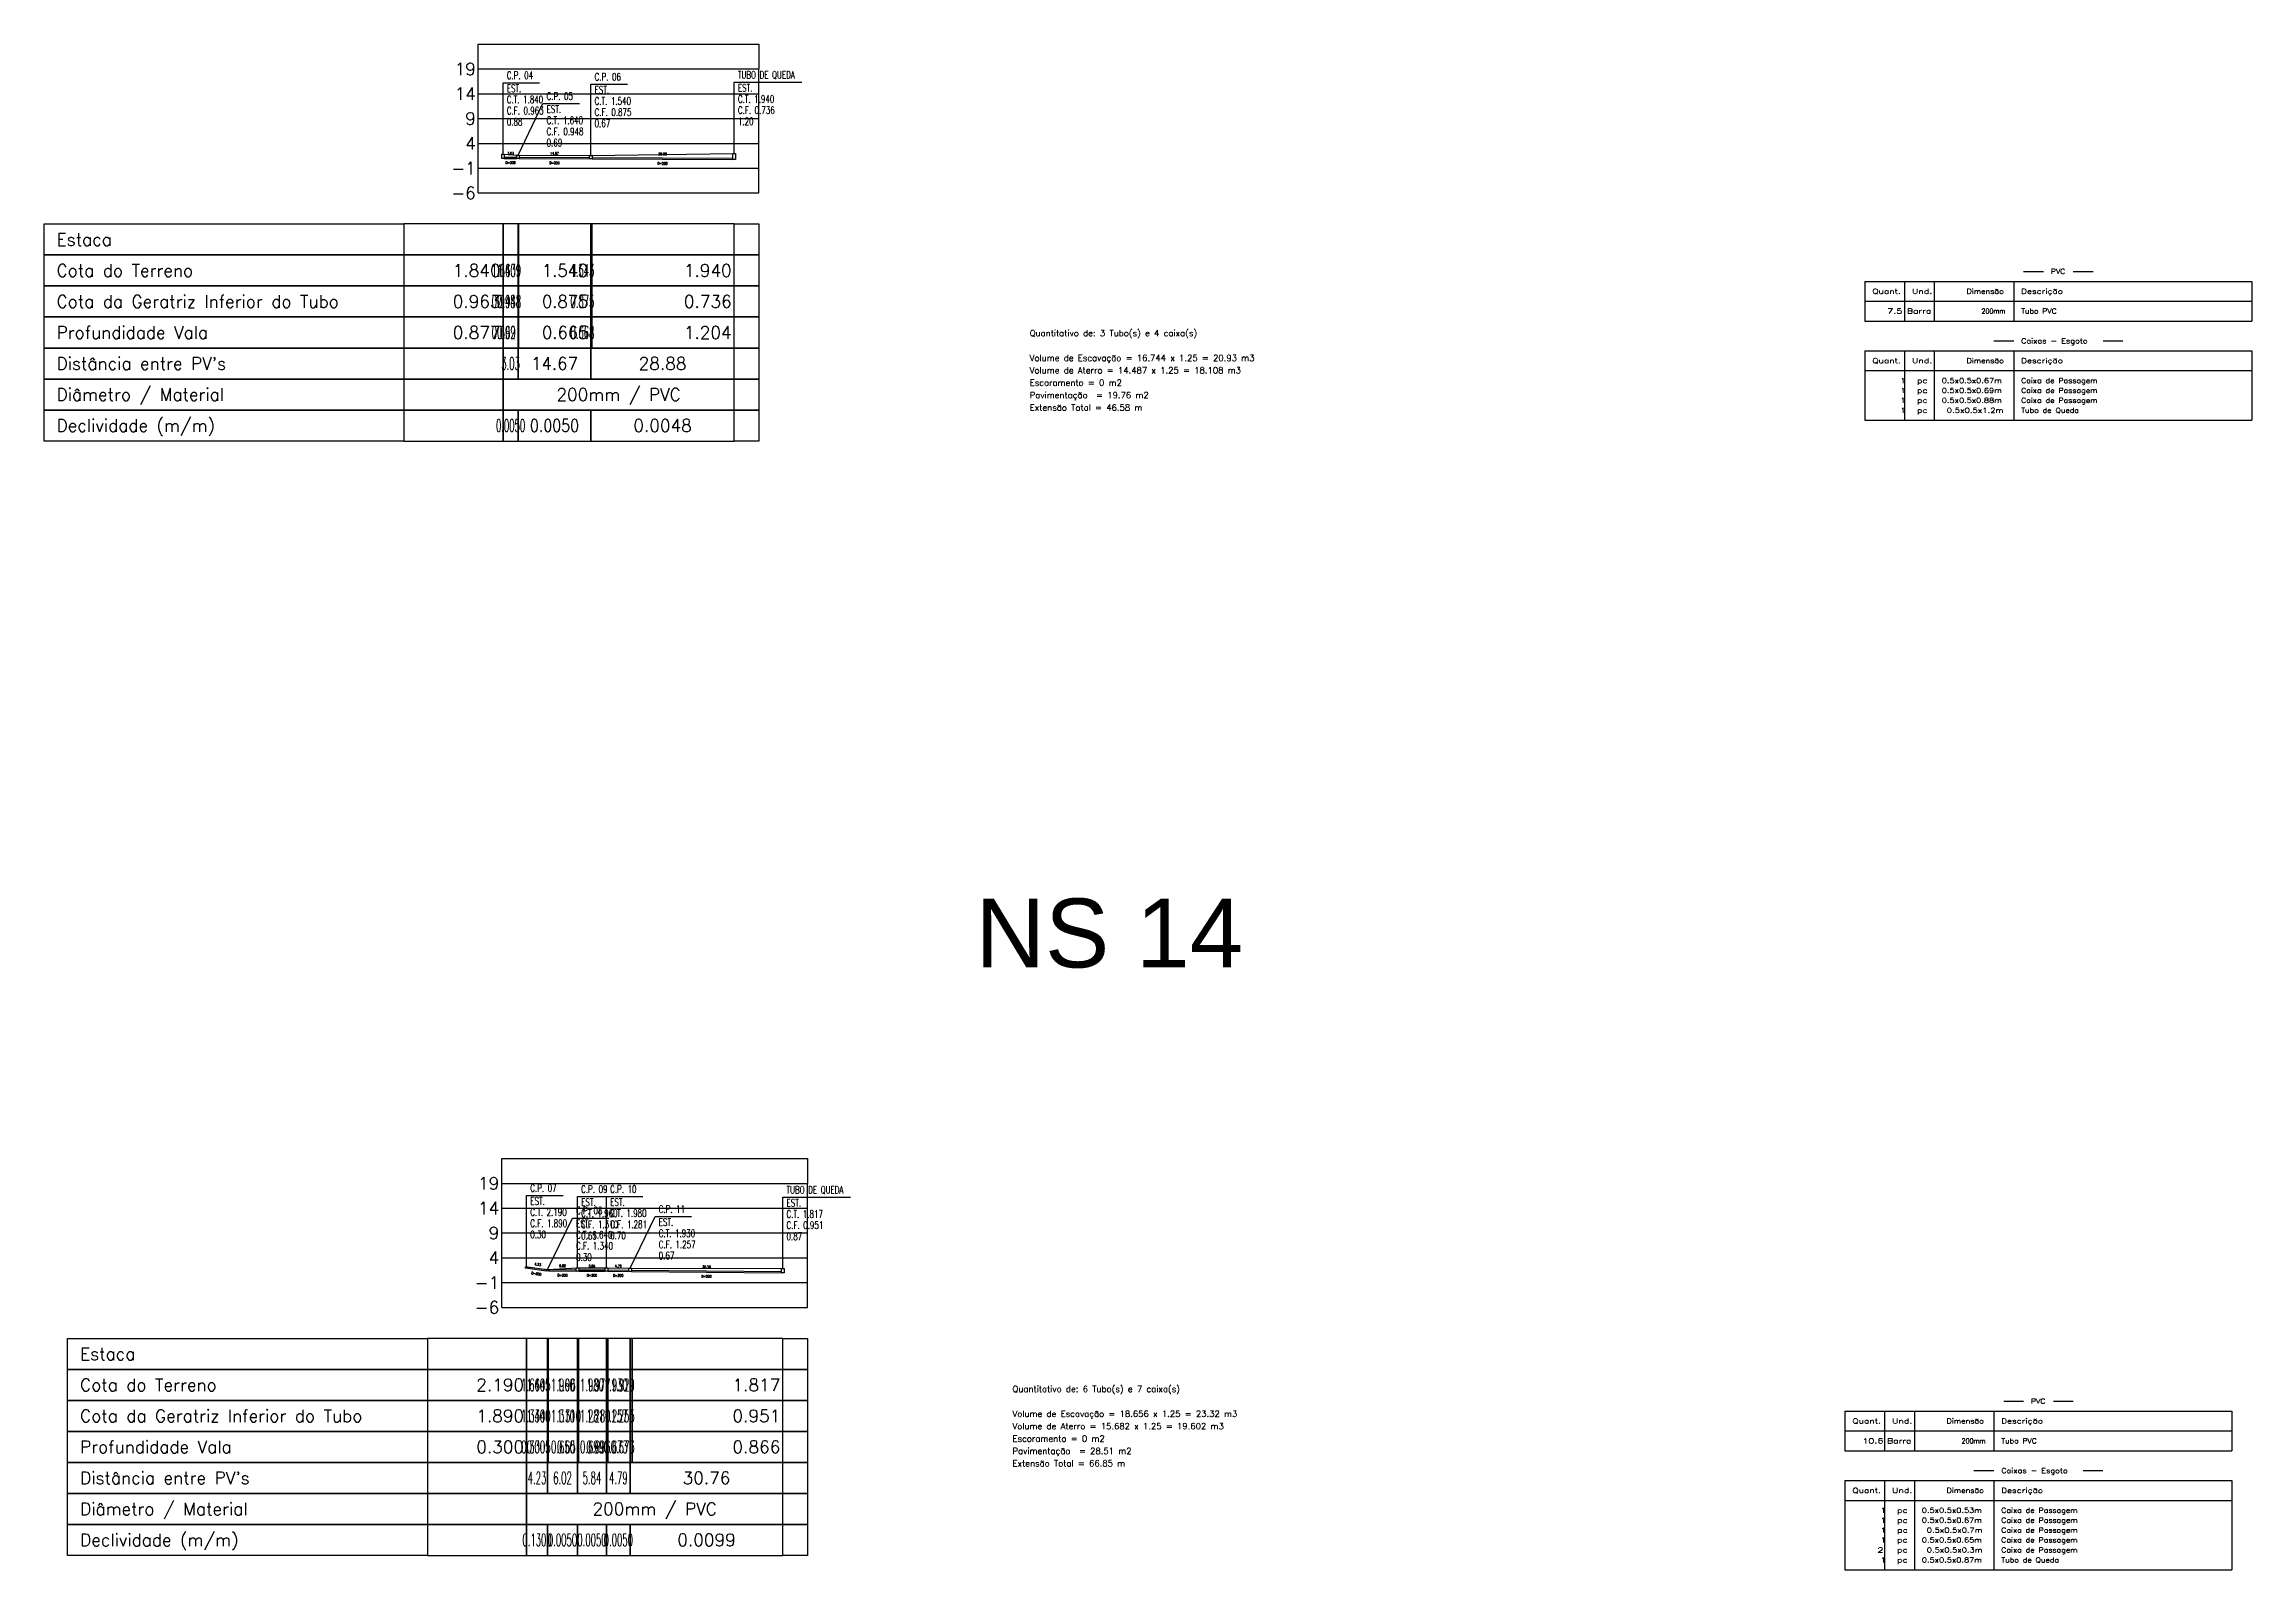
# Model space of a CAD drawing. Extents: x -160 to 364724, y -100 to 7353297.
# Drawn here: x 358965 to 359410, y 7351638.3 to 7351945.8 of the extents above; entities that cross this region are included whole.
import ezdxf
from ezdxf.enums import TextEntityAlignment as Align

# ---------------------------------------------------------------- set-up
doc = ezdxf.new("R2010")
doc.units = 0
doc.header["$LTSCALE"] = 5
doc.linetypes.add('LIN0', pattern=[0])
doc.layers.add('INDICAÇÃO', color=4, linetype='LIN0', lineweight=20, true_color=0x00ffff)
for name, color, linetype in [('LISTAGEM_LINHA', 7, 'Continuous'), ('LISTAGEM_TEXTO', 7, 'Continuous'), ('PS_IND_COMPRIMENTO', 7, 'Continuous'), ('PS_IND_DIAMETRO', 7, 'Continuous'), ('PS_IND_FLUXO', 3, 'Continuous'), ('PS_PERFIL_CAIXAS', 7, 'Continuous'), ('PS_PERFIL_COTA_LIN', 7, 'Continuous'), ('PS_PERFIL_COTA_TXT', 5, 'Continuous'), ('PS_PERFIL_GRADE', 8, 'Continuous'), ('PS_PERFIL_TERRENO', 3, 'Continuous'), ('PS_PERFIL_TUBO', 7, 'Continuous'), ('PS_PONTOS_IDENTIFICACAO_LIN', 7, 'Continuous'), ('PS_PONTOS_IDENTIFICACAO_TXT', 7, 'Continuous')]:
    doc.layers.add(name, color=color, linetype=linetype)
doc.styles.add('ROMANS', font='ROMANS.shx', dxfattribs={"height": 2})
doc.styles.get("Standard").update_dxf_attribs({"font": 'arial.ttf'})

msp = doc.modelspace()

# ---------------------------------------------------------------- texts
at = {"layer": 'INDICAÇÃO', "color": 7, "style": 'ROMANS'}
for s, p in [('Quantitativo de: 3 Tubo(s) e 4 caixa(s)', (359163.613, 7351886.939)), ('Volume de Escavação = 16.744 x 1.25 = 20.93 m3', (359163.613, 7351881.939)), ('Volume de Aterro = 14.487 x 1.25 = 18.108 m3', (359163.613, 7351879.439)), ('Escoramento = 0 m2', (359163.613, 7351876.939)), ('Pavimentação  = 19.76 m2', (359163.613, 7351874.439)), ('Extensão Total = 46.58 m', (359163.613, 7351871.939))]:
    msp.add_text(s, height=1.25, dxfattribs=at).set_placement(p)
at = {"layer": 'LISTAGEM_TEXTO', "style": 'ROMANS'}
for s, width, p in [('PVC', 1.125, (359369.452, 7351899.501)), ('Quant.', 1.326316, (359333.452, 7351895.501)), ('Und.', 1.354839, (359341.452, 7351895.501)), ('Dimensão', 1.158621, (359352.452, 7351895.501)), ('Descrição', 1.303448, (359363.452, 7351895.501)), ('7.5', 1.431818, (359336.452, 7351891.501)), ('Barra', 1.346154, (359340.452, 7351891.501)), ('200mm', 0.9375, (359355.452, 7351891.501)), ('Tubo PVC', 1.12, (359363.452, 7351891.501)), ('Caixas - Esgoto', 1.184211, (359363.452, 7351885.501)), ('Quant.', 1.326316, (359333.452, 7351881.501)), ('Und.', 1.354839, (359341.452, 7351881.501)), ('Dimensão', 1.158621, (359352.452, 7351881.501)), ('Descrição', 1.303448, (359363.452, 7351881.501)), ('pc', 1.354839, (359342.452, 7351877.501)), ('0.5x0.5x0.67m', 1.207965, (359347.452, 7351877.501)), ('Caixa de Passagem', 1.14791, (359363.452, 7351877.501)), ('pc', 1.354839, (359342.452, 7351875.501)), ('pc', 1.354839, (359342.452, 7351873.501)), ('pc', 1.354839, (359342.452, 7351871.501)), ('0.5x0.5x0.69m', 1.207965, (359347.452, 7351875.501)), ('0.5x0.5x0.88m', 1.207965, (359347.452, 7351873.501)), ('0.5x0.5x1.2m', 1.247525, (359348.452, 7351871.501)), ('Tubo de Queda', 1.1375, (359363.452, 7351871.501)), ('Caixa de Passagem', 1.14791, (359363.452, 7351875.501)), ('Caixa de Passagem', 1.14791, (359363.452, 7351873.501)), ('PVC', 1.125, (359365.442, 7351671.766)), ('Quant.', 1.326316, (359329.442, 7351667.766)), ('Und.', 1.354839, (359337.442, 7351667.766)), ('Dimensão', 1.158621, (359348.442, 7351667.766)), ('Descrição', 1.303448, (359359.442, 7351667.766)), ('10.6', 1.423729, (359331.442, 7351663.766)), ('Barra', 1.346154, (359336.442, 7351663.766)), ('200mm', 0.9375, (359351.442, 7351663.766)), ('Tubo PVC', 1.12, (359359.442, 7351663.766)), ('Caixas - Esgoto', 1.184211, (359359.442, 7351657.766)), ('Quant.', 1.326316, (359329.442, 7351653.766)), ('Und.', 1.354839, (359337.442, 7351653.766)), ('Dimensão', 1.158621, (359348.442, 7351653.766)), ('Descrição', 1.303448, (359359.442, 7351653.766)), ('pc', 1.354839, (359338.442, 7351649.766)), ('0.5x0.5x0.53m', 1.207965, (359343.442, 7351649.766)), ('Caixa de Passagem', 1.14791, (359359.442, 7351649.766)), ('pc', 1.354839, (359338.442, 7351647.766)), ('pc', 1.354839, (359338.442, 7351645.766)), ('0.5x0.5x0.67m', 1.207965, (359343.442, 7351647.766)), ('0.5x0.5x0.7m', 1.223301, (359344.442, 7351645.766)), ('Caixa de Passagem', 1.14791, (359359.442, 7351647.766)), ('Caixa de Passagem', 1.14791, (359359.442, 7351645.766)), ('2', 1.5, (359334.442, 7351641.766)), ('pc', 1.354839, (359338.442, 7351643.766)), ('pc', 1.354839, (359338.442, 7351641.766)), ('0.5x0.5x0.65m', 1.207965, (359343.442, 7351643.766)), ('0.5x0.5x0.87m', 1.207965, (359343.442, 7351639.766)), ('0.5x0.5x0.3m', 1.223301, (359344.442, 7351641.766)), ('Tubo de Queda', 1.1375, (359359.442, 7351639.766)), ('Caixa de Passagem', 1.14791, (359359.442, 7351643.766)), ('Caixa de Passagem', 1.14791, (359359.442, 7351641.766)), ('pc', 1.354839, (359338.442, 7351639.766))]:
    msp.add_text(s, height=1, dxfattribs=dict(at, width=width)).set_placement(p)
for p in [(359339.214, 7351877.501), (359339.214, 7351875.501), (359339.214, 7351873.501), (359339.214, 7351871.501), (359335.204, 7351649.766), (359335.204, 7351647.766), (359335.204, 7351645.766), (359335.204, 7351643.766), (359335.204, 7351639.766)]:
    msp.add_text('1', height=1, dxfattribs=at).set_placement(p)
at = {"layer": 'LISTAGEM_TEXTO'}
msp.add_text('NS 14', height=13.9014, dxfattribs=at).set_placement((359152.681, 7351759.688))
at = {"layer": 'LISTAGEM_TEXTO', "color": 7, "style": 'ROMANS'}
for s, p in [('Quantitativo de: 6 Tubo(s) e 7 caixa(s)', (359160.149, 7351674.102)), ('Volume de Escavação = 18.656 x 1.25 = 23.32 m3', (359160.149, 7351669.102)), ('Volume de Aterro = 15.682 x 1.25 = 19.602 m3', (359160.149, 7351666.602)), ('Escoramento = 0 m2', (359160.149, 7351664.102)), ('Pavimentação  = 28.51 m2', (359160.149, 7351661.602)), ('Extensão Total = 66.85 m', (359160.149, 7351659.102))]:
    msp.add_text(s, height=1.25, dxfattribs=at).set_placement(p)
at = {"layer": 'PS_IND_COMPRIMENTO', "style": 'ROMANS', "width": 0.8}
for s, rotation, p in [('3.03', 359.65546, (359058.986, 7351923.822)), ('14.67', 359.70371, (359067.836, 7351923.778)), ('28.88', 359.71877, (359089.613, 7351923.671)), ('4.23', 351.61425, (359064.459, 7351699.831)), ('6.02', 359.68887, (359069.453, 7351699.551)), ('5.84', 359.68589, (359075.388, 7351699.521)), ('4.79', 359.67932, (359080.704, 7351699.495)), ('30.76', 359.42113, (359098.481, 7351699.33))]:
    msp.add_text(s, height=0.5, rotation=rotation, dxfattribs=at).set_placement(p, align=Align.MIDDLE_CENTER)
at = {"layer": 'PS_IND_DIAMETRO', "style": 'ROMANS', "width": 0.8}
for rotation, p in [(359.65546, (359058.975, 7351921.922)), (359.70371, (359067.826, 7351921.878)), (359.71877, (359089.604, 7351921.771)), (351.61425, (359064.182, 7351697.951)), (359.68887, (359069.443, 7351697.651)), (359.68589, (359075.377, 7351697.621)), (359.67932, (359080.693, 7351697.595)), (359.42113, (359098.462, 7351697.43))]:
    msp.add_text('D=200', height=0.5, rotation=rotation, dxfattribs=at).set_placement(p, align=Align.MIDDLE_CENTER)
at = {"layer": 'PS_PERFIL_COTA_TXT', "style": 'ROMANS'}
for s, p in [('Estaca', (358967.466, 7351906.441)), ('Cota do Terreno', (358967.466, 7351900.191)), ('Cota da Geratriz Inferior do Tubo', (358967.466, 7351893.941)), ('Profundidade Vala', (358967.466, 7351887.691)), ("Distância entre PV's", (358967.466, 7351881.441)), ('Diâmetro / Material', (358967.466, 7351875.191)), ('Declividade (m/m)', (358967.466, 7351868.941)), ('Estaca', (358972.205, 7351681.801)), ('Cota do Terreno', (358972.205, 7351675.551)), ('Cota da Geratriz Inferior do Tubo', (358972.205, 7351669.301)), ('Profundidade Vala', (358972.205, 7351663.051)), ("Distância entre PV's", (358972.205, 7351656.801)), ('Diâmetro / Material', (358972.205, 7351650.551)), ('Declividade (m/m)', (358972.205, 7351644.301))]:
    msp.add_text(s, height=2.5, dxfattribs=at).set_placement(p, align=Align.MIDDLE_LEFT)
for s, p in [('1.840', (359056.966, 7351900.191)), ('1.940', (359103.549, 7351900.191)), ('0.963', (359056.966, 7351893.941)), ('0.736', (359103.549, 7351893.941)), ('0.877', (359056.966, 7351887.691)), ('1.204', (359103.549, 7351887.691)), ('2.190', (359061.705, 7351675.551)), ('1.817', (359113.35, 7351675.551)), ('1.890', (359061.705, 7351669.301)), ('0.951', (359113.35, 7351669.301)), ('0.300', (359061.705, 7351663.051)), ('0.866', (359113.35, 7351663.051))]:
    msp.add_text(s, height=2.5, dxfattribs=at).set_placement(p, align=Align.MIDDLE_RIGHT)
for s, width, p in [('1.640', 0.5, (359059.994, 7351900.191)), ('1.639', 0.5, (359061.094, 7351900.191)), ('1.540', 0.971622, (359074.669, 7351900.191)), ('1.543', 0.5, (359075.869, 7351900.191)), ('0.948', 0.5, (359059.994, 7351893.941)), ('0.948', 0.5, (359061.094, 7351893.941)), ('0.875', 0.971622, (359074.669, 7351893.941)), ('0.875', 0.5, (359075.869, 7351893.941)), ('0.692', 0.5, (359059.994, 7351887.691)), ('0.691', 0.5, (359061.094, 7351887.691)), ('0.665', 0.971622, (359074.669, 7351887.691)), ('0.668', 0.5, (359075.869, 7351887.691)), ('1.640', 0.5, (359065.936, 7351675.551)), ('1.645', 0.5, (359067.036, 7351675.551)), ('1.960', 0.5, (359071.96, 7351675.551)), ('1.961', 0.5, (359073.16, 7351675.551)), ('1.980', 0.5, (359077.805, 7351675.551)), ('1.977', 0.5, (359079.105, 7351675.551)), ('1.930', 0.5, (359082.593, 7351675.551)), ('1.929', 0.5, (359083.993, 7351675.551)), ('1.340', 0.5, (359065.936, 7351669.301)), ('1.340', 0.5, (359067.036, 7351669.301)), ('1.310', 0.5, (359071.96, 7351669.301)), ('1.310', 0.5, (359073.16, 7351669.301)), ('1.281', 0.5, (359077.805, 7351669.301)), ('1.280', 0.5, (359079.105, 7351669.301)), ('1.257', 0.5, (359082.593, 7351669.301)), ('1.255', 0.5, (359083.993, 7351669.301)), ('0.300', 0.5, (359065.936, 7351663.051)), ('0.305', 0.5, (359067.036, 7351663.051)), ('0.650', 0.5, (359071.96, 7351663.051)), ('0.651', 0.5, (359073.16, 7351663.051)), ('0.699', 0.5, (359077.805, 7351663.051)), ('0.696', 0.5, (359079.105, 7351663.051)), ('0.673', 0.5, (359082.593, 7351663.051)), ('0.673', 0.5, (359083.993, 7351663.051))]:
    msp.add_text(s, height=2.5, dxfattribs=dict(at, width=width)).set_placement(p, align=Align.MIDDLE_RIGHT)
for s, width, p in [('3.03', 0.5, (359058.98, 7351881.441)), ('14.67', 0.978289, (359067.831, 7351881.441)), ('0.0050', 0.5, (359058.98, 7351868.941)), ('0.0050', 0.838533, (359067.831, 7351868.941)), ('4.23', 0.5, (359064.32, 7351656.801)), ('6.02', 0.5, (359069.448, 7351656.801)), ('5.84', 0.5, (359075.383, 7351656.801)), ('4.79', 0.5, (359080.699, 7351656.801)), ('0.1300', 0.5, (359064.32, 7351644.301)), ('0.0050', 0.5, (359069.448, 7351644.301)), ('0.0050', 0.5, (359075.383, 7351644.301)), ('0.0050', 0.5, (359080.699, 7351644.301))]:
    msp.add_text(s, height=2.5, dxfattribs=dict(at, width=width)).set_placement(p, align=Align.MIDDLE_CENTER)
for s, p in [('28.88', (359089.609, 7351881.441)), ('200mm / PVC', (359080.758, 7351875.191)), ('0.0048', (359089.609, 7351868.941)), ('30.76', (359098.471, 7351656.801)), ('200mm / PVC', (359088.027, 7351650.551)), ('0.0099', (359098.471, 7351644.301))]:
    msp.add_text(s, height=2.5, dxfattribs=at).set_placement(p, align=Align.MIDDLE_CENTER)
at = {"layer": 'PS_PONTOS_IDENTIFICACAO_TXT', "style": 'ROMANS', "width": 0.7}
for s, p in [('C.P. 04', (359058.216, 7351938.781)), ('C.P. 06', (359075.919, 7351938.481)), ('TUBO DE QUEDA', (359104.799, 7351938.881)), ('C.T. 1.840', (359058.216, 7351933.906)), ('EST. ', (359058.216, 7351936.156)), ('C.P. 05', (359066.244, 7351934.581)), ('C.T. 1.540', (359075.919, 7351933.606)), ('EST. ', (359075.919, 7351935.856)), ('C.T. 1.940', (359104.799, 7351934.006)), ('EST. ', (359104.799, 7351936.256)), ('C.F. 0.963', (359058.216, 7351931.656)), ('0.88', (359058.216, 7351929.406)), ('C.T. 1.640', (359066.244, 7351929.706)), ('EST. ', (359066.244, 7351931.956)), ('C.F. 0.875', (359075.919, 7351931.356)), ('0.67', (359075.919, 7351929.106)), ('C.F. 0.736', (359104.799, 7351931.756)), ('1.20', (359104.799, 7351929.506)), ('C.F. 0.948', (359066.244, 7351927.456)), ('0.69', (359066.244, 7351925.206)), ('C.P. 07', (359062.955, 7351714.491)), ('EST. ', (359062.955, 7351711.866)), ('C.P. 09', (359073.21, 7351714.261)), ('EST. ', (359073.21, 7351711.636)), ('C.P. 10', (359079.055, 7351714.281)), ('EST. ', (359079.055, 7351711.656)), ('TUBO DE QUEDA', (359114.6, 7351714.118)), ('EST. ', (359114.6, 7351711.493)), ('C.T. 2.190', (359062.955, 7351709.616)), ('C.F. 1.890', (359062.955, 7351707.366)), ('C.P. 08', (359072.186, 7351709.941)), ('EST. ', (359072.186, 7351707.316)), ('C.T. 1.960', (359073.21, 7351709.386)), ('C.F. 1.310', (359073.21, 7351707.136)), ('C.T. 1.980', (359079.055, 7351709.406)), ('C.F. 1.281', (359079.055, 7351707.156)), ('C.P. 11', (359088.843, 7351710.231)), ('EST. ', (359088.843, 7351707.606)), ('C.T. 1.817', (359114.6, 7351709.243)), ('C.F. 0.951', (359114.6, 7351706.993)), ('0.30', (359062.955, 7351705.116)), ('C.T. 1.640', (359072.186, 7351705.066)), ('C.F. 1.340', (359072.186, 7351702.816)), ('0.65', (359073.21, 7351704.886)), ('0.70', (359079.055, 7351704.906)), ('C.T. 1.930', (359088.843, 7351705.356)), ('C.F. 1.257', (359088.843, 7351703.106)), ('0.87', (359114.6, 7351704.743)), ('0.30', (359072.186, 7351700.566)), ('0.67', (359088.843, 7351700.856))]:
    msp.add_text(s, height=1.5, dxfattribs=at).set_placement(p)

# ---------------------------------------------------------------- blocks, each defined once
blk = doc.blocks.new('*U870')
at = {"layer": 'PS_PERFIL_GRADE', "linetype": 'Continuous'}
for p, q in [((0, 0), (0, 25)), ((0, 25), (61.64, 25)), ((61.64, 0), (61.64, 25)), ((0, 20), (61.64, 20)), ((0, 15), (61.64, 15)), ((0, 10), (61.64, 10)), ((0, 5), (61.64, 5)), ((0, 0), (61.64, 0))]:
    blk.add_line(p, q, dxfattribs=at)
blk.add_lwpolyline([(0, 25), (0, 30), (61.64, 30), (61.64, 25)], dxfattribs=at)
at = {"layer": 'PS_PERFIL_GRADE', "style": 'ROMANS'}
for s, p in [('19', (-0.5, 25)), ('14', (-0.5, 20)), ('9', (-0.5, 15)), ('4', (-0.5, 10)), ('-1', (-0.5, 5)), ('-6', (-0.5, 0))]:
    blk.add_text(s, height=2.5, dxfattribs=at).set_placement(p, align=Align.MIDDLE_RIGHT)
blk = doc.blocks.new('*U869')
at = {"layer": 'PS_PERFIL_GRADE', "linetype": 'Continuous'}
for p, q in [((0, 0), (0, 25)), ((0, 25), (56.58, 25)), ((56.58, 0), (56.58, 25)), ((0, 20), (56.58, 20)), ((0, 15), (56.58, 15)), ((0, 10), (56.58, 10)), ((0, 5), (56.58, 5)), ((0, 0), (56.58, 0))]:
    blk.add_line(p, q, dxfattribs=at)
blk.add_lwpolyline([(0, 25), (0, 30), (56.58, 30), (56.58, 25)], dxfattribs=at)
at = {"layer": 'PS_PERFIL_GRADE', "style": 'ROMANS'}
for s, p in [('19', (-0.5, 25)), ('14', (-0.5, 20)), ('9', (-0.5, 15)), ('4', (-0.5, 10)), ('-1', (-0.5, 5)), ('-6', (-0.5, 0))]:
    blk.add_text(s, height=2.5, dxfattribs=at).set_placement(p, align=Align.MIDDLE_RIGHT)

# ---------------------------------------------------------------- linework, layer by layer
at = {"layer": 'LISTAGEM_LINHA'}
for p, q in [((359363.952, 7351900.001), (359367.952, 7351900.001)), ((359373.952, 7351900.001), (359377.952, 7351900.001)), ((359331.952, 7351898.001), (359409.952, 7351898.001)), ((359331.952, 7351898.001), (359331.952, 7351890.001)), ((359339.952, 7351898.001), (359339.952, 7351890.001)), ((359345.952, 7351898.001), (359345.952, 7351890.001)), ((359361.952, 7351898.001), (359361.952, 7351890.001)), ((359409.952, 7351898.001), (359409.952, 7351890.001)), ((359331.952, 7351894.001), (359409.952, 7351894.001)), ((359331.952, 7351890.001), (359409.952, 7351890.001)), ((359357.952, 7351886.001), (359361.952, 7351886.001)), ((359379.952, 7351886.001), (359383.952, 7351886.001)), ((359331.952, 7351884.001), (359409.952, 7351884.001)), ((359331.952, 7351884.001), (359331.952, 7351870.001)), ((359339.952, 7351884.001), (359339.952, 7351870.001)), ((359345.952, 7351884.001), (359345.952, 7351870.001)), ((359361.952, 7351884.001), (359361.952, 7351870.001)), ((359409.952, 7351884.001), (359409.952, 7351870.001)), ((359331.952, 7351880.001), (359409.952, 7351880.001)), ((359331.952, 7351870.001), (359409.952, 7351870.001)), ((359359.942, 7351672.266), (359363.942, 7351672.266)), ((359369.942, 7351672.266), (359373.942, 7351672.266)), ((359327.942, 7351670.266), (359405.942, 7351670.266)), ((359327.942, 7351670.266), (359327.942, 7351662.266)), ((359335.942, 7351670.266), (359335.942, 7351662.266)), ((359341.942, 7351670.266), (359341.942, 7351662.266)), ((359357.942, 7351670.266), (359357.942, 7351662.266)), ((359405.942, 7351670.266), (359405.942, 7351662.266)), ((359327.942, 7351666.266), (359405.942, 7351666.266)), ((359327.942, 7351662.266), (359405.942, 7351662.266)), ((359327.942, 7351656.266), (359405.942, 7351656.266)), ((359327.942, 7351656.266), (359327.942, 7351638.266)), ((359335.942, 7351656.266), (359335.942, 7351638.266)), ((359341.942, 7351656.266), (359341.942, 7351638.266)), ((359353.942, 7351658.266), (359357.942, 7351658.266)), ((359357.942, 7351656.266), (359357.942, 7351638.266)), ((359375.942, 7351658.266), (359379.942, 7351658.266)), ((359405.942, 7351656.266), (359405.942, 7351638.266)), ((359327.942, 7351652.266), (359405.942, 7351652.266)), ((359327.942, 7351638.266), (359405.942, 7351638.266))]:
    msp.add_line(p, q, dxfattribs=at)
at = {"layer": 'PS_IND_FLUXO'}
for points in [[(359058.222, 7351922.877, 0, 0, 0), (359058.739, 7351922.873, 0.5, 0, 0), (359059.739, 7351922.867, 0, 0, 0)], [(359065.331, 7351922.841, 0, 0, 0), (359069.331, 7351922.82, 0.5, 0, 0), (359070.331, 7351922.815, 0, 0, 0)], [(359087.109, 7351922.734, 0, 0, 0), (359091.109, 7351922.714, 0.5, 0, 0), (359092.109, 7351922.709, 0, 0, 0)], [(359063.201, 7351699.056, 0, 0, 0), (359064.45, 7351698.872, 0.5, 0, 0), (359065.439, 7351698.726, 0, 0, 0)], [(359067.791, 7351698.61, 0, 0, 0), (359070.105, 7351698.597, 0.5, 0, 0), (359071.105, 7351698.592, 0, 0, 0)], [(359073.779, 7351698.58, 0, 0, 0), (359075.986, 7351698.568, 0.5, 0, 0), (359076.986, 7351698.563, 0, 0, 0)], [(359079.412, 7351698.552, 0, 0, 0), (359080.985, 7351698.543, 0.5, 0, 0), (359081.985, 7351698.537, 0, 0, 0)], [(359095.971, 7351698.405, 0, 0, 0), (359099.971, 7351698.365, 0.5, 0, 0), (359100.971, 7351698.355, 0, 0, 0)]]:
    msp.add_lwpolyline(points, format="xyseb", dxfattribs=at)
at = {"layer": 'PS_PERFIL_CAIXAS', "linetype": 'Continuous'}
for points in [[(359057.216, 7351923.656), (359057.716, 7351923.656), (359057.716, 7351922.78), (359057.216, 7351922.78)], [(359060.244, 7351923.456), (359060.744, 7351923.456), (359060.744, 7351922.764), (359060.244, 7351922.764)], [(359074.919, 7351923.356), (359075.419, 7351923.356), (359075.419, 7351922.691), (359074.919, 7351922.691)], [(359103.799, 7351923.756), (359104.299, 7351923.756), (359104.299, 7351922.552), (359103.799, 7351922.552)], [(359061.955, 7351699.366), (359062.455, 7351699.366), (359062.455, 7351699.066), (359061.955, 7351699.066)], [(359066.186, 7351698.816), (359066.686, 7351698.816), (359066.686, 7351698.516), (359066.186, 7351698.516)], [(359072.21, 7351699.136), (359072.71, 7351699.136), (359072.71, 7351698.486), (359072.21, 7351698.486)], [(359078.055, 7351699.156), (359078.555, 7351699.156), (359078.555, 7351698.457), (359078.055, 7351698.457)], [(359082.843, 7351699.106), (359083.343, 7351699.106), (359083.343, 7351698.433), (359082.843, 7351698.433)], [(359113.6, 7351698.993), (359114.1, 7351698.993), (359114.1, 7351698.127), (359113.6, 7351698.127)]]:
    msp.add_lwpolyline(points, close=True, dxfattribs=at)
at = {"layer": 'PS_PERFIL_COTA_LIN', "linetype": 'Continuous'}
for points in [[(359037.466, 7351909.566), (359037.466, 7351903.316), (358964.966, 7351903.316), (358964.966, 7351909.566)], [(359037.466, 7351909.566), (359037.466, 7351903.316), (359057.466, 7351903.316), (359057.466, 7351909.566)], [(359057.466, 7351909.566), (359057.466, 7351903.316), (359060.494, 7351903.316), (359060.494, 7351909.566)], [(359060.494, 7351909.566), (359060.494, 7351903.316), (359060.594, 7351903.316), (359060.594, 7351909.566)], [(359060.594, 7351909.566), (359060.594, 7351903.316), (359075.169, 7351903.316), (359075.169, 7351909.566)], [(359075.169, 7351909.566), (359075.169, 7351903.316), (359075.369, 7351903.316), (359075.369, 7351909.566)], [(359075.369, 7351909.566), (359075.369, 7351903.316), (359104.049, 7351903.316), (359104.049, 7351909.566)], [(359109.049, 7351909.566), (359109.049, 7351903.316), (359104.049, 7351903.316), (359104.049, 7351909.566)], [(359037.466, 7351903.316), (359037.466, 7351897.066), (358964.966, 7351897.066), (358964.966, 7351903.316)], [(359037.466, 7351903.316), (359037.466, 7351897.066), (359057.466, 7351897.066), (359057.466, 7351903.316)], [(359057.466, 7351903.316), (359057.466, 7351897.066), (359060.494, 7351897.066), (359060.494, 7351903.316)], [(359060.494, 7351903.316), (359060.494, 7351897.066), (359060.594, 7351897.066), (359060.594, 7351903.316)], [(359060.594, 7351903.316), (359060.594, 7351897.066), (359075.169, 7351897.066), (359075.169, 7351903.316)], [(359075.169, 7351903.316), (359075.169, 7351897.066), (359075.369, 7351897.066), (359075.369, 7351903.316)], [(359075.369, 7351903.316), (359075.369, 7351897.066), (359104.049, 7351897.066), (359104.049, 7351903.316)], [(359109.049, 7351903.316), (359109.049, 7351897.066), (359104.049, 7351897.066), (359104.049, 7351903.316)], [(359037.466, 7351897.066), (359037.466, 7351890.816), (358964.966, 7351890.816), (358964.966, 7351897.066)], [(359037.466, 7351897.066), (359037.466, 7351890.816), (359057.466, 7351890.816), (359057.466, 7351897.066)], [(359057.466, 7351897.066), (359057.466, 7351890.816), (359060.494, 7351890.816), (359060.494, 7351897.066)], [(359060.494, 7351897.066), (359060.494, 7351890.816), (359060.594, 7351890.816), (359060.594, 7351897.066)], [(359060.594, 7351897.066), (359060.594, 7351890.816), (359075.169, 7351890.816), (359075.169, 7351897.066)], [(359075.169, 7351897.066), (359075.169, 7351890.816), (359075.369, 7351890.816), (359075.369, 7351897.066)], [(359075.369, 7351897.066), (359075.369, 7351890.816), (359104.049, 7351890.816), (359104.049, 7351897.066)], [(359109.049, 7351897.066), (359109.049, 7351890.816), (359104.049, 7351890.816), (359104.049, 7351897.066)], [(359037.466, 7351890.816), (359037.466, 7351884.566), (358964.966, 7351884.566), (358964.966, 7351890.816)], [(359037.466, 7351890.816), (359037.466, 7351884.566), (359057.466, 7351884.566), (359057.466, 7351890.816)], [(359057.466, 7351890.816), (359057.466, 7351884.566), (359060.494, 7351884.566), (359060.494, 7351890.816)], [(359060.494, 7351890.816), (359060.494, 7351884.566), (359060.594, 7351884.566), (359060.594, 7351890.816)], [(359060.594, 7351890.816), (359060.594, 7351884.566), (359075.169, 7351884.566), (359075.169, 7351890.816)], [(359075.169, 7351890.816), (359075.169, 7351884.566), (359075.369, 7351884.566), (359075.369, 7351890.816)], [(359075.369, 7351890.816), (359075.369, 7351884.566), (359104.049, 7351884.566), (359104.049, 7351890.816)], [(359109.049, 7351890.816), (359109.049, 7351884.566), (359104.049, 7351884.566), (359104.049, 7351890.816)], [(359037.466, 7351884.566), (359037.466, 7351878.316), (358964.966, 7351878.316), (358964.966, 7351884.566)], [(359037.466, 7351884.566), (359037.466, 7351878.316), (359057.466, 7351878.316), (359057.466, 7351884.566)], [(359057.466, 7351884.566), (359057.466, 7351878.316), (359060.494, 7351878.316), (359060.494, 7351884.566)], [(359060.494, 7351884.566), (359060.494, 7351878.316), (359075.169, 7351878.316), (359075.169, 7351884.566)], [(359075.169, 7351884.566), (359075.169, 7351878.316), (359104.049, 7351878.316), (359104.049, 7351884.566)], [(359109.049, 7351884.566), (359109.049, 7351878.316), (359104.049, 7351878.316), (359104.049, 7351884.566)], [(359037.466, 7351878.316), (359037.466, 7351872.066), (358964.966, 7351872.066), (358964.966, 7351878.316)], [(359037.466, 7351878.316), (359037.466, 7351872.066), (359057.466, 7351872.066), (359057.466, 7351878.316)], [(359057.466, 7351878.316), (359057.466, 7351872.066), (359104.049, 7351872.066), (359104.049, 7351878.316)], [(359109.049, 7351878.316), (359109.049, 7351872.066), (359104.049, 7351872.066), (359104.049, 7351878.316)], [(359037.466, 7351872.066), (359037.466, 7351865.816), (358964.966, 7351865.816), (358964.966, 7351872.066)], [(359037.466, 7351872.066), (359037.466, 7351865.816), (359057.466, 7351865.816), (359057.466, 7351872.066)], [(359057.466, 7351872.066), (359057.466, 7351865.816), (359060.494, 7351865.816), (359060.494, 7351872.066)], [(359060.494, 7351872.066), (359060.494, 7351865.816), (359075.169, 7351865.816), (359075.169, 7351872.066)], [(359075.169, 7351872.066), (359075.169, 7351865.816), (359104.049, 7351865.816), (359104.049, 7351872.066)], [(359109.049, 7351872.066), (359109.049, 7351865.816), (359104.049, 7351865.816), (359104.049, 7351872.066)], [(359042.205, 7351684.926), (359042.205, 7351678.676), (358969.705, 7351678.676), (358969.705, 7351684.926)], [(359042.205, 7351684.926), (359042.205, 7351678.676), (359062.205, 7351678.676), (359062.205, 7351684.926)], [(359062.205, 7351684.926), (359062.205, 7351678.676), (359066.436, 7351678.676), (359066.436, 7351684.926)], [(359066.436, 7351684.926), (359066.436, 7351678.676), (359066.536, 7351678.676), (359066.536, 7351684.926)], [(359066.536, 7351684.926), (359066.536, 7351678.676), (359072.46, 7351678.676), (359072.46, 7351684.926)], [(359072.46, 7351684.926), (359072.46, 7351678.676), (359072.66, 7351678.676), (359072.66, 7351684.926)], [(359072.66, 7351684.926), (359072.66, 7351678.676), (359078.305, 7351678.676), (359078.305, 7351684.926)], [(359078.305, 7351684.926), (359078.305, 7351678.676), (359078.605, 7351678.676), (359078.605, 7351684.926)], [(359078.605, 7351684.926), (359078.605, 7351678.676), (359083.093, 7351678.676), (359083.093, 7351684.926)], [(359083.093, 7351684.926), (359083.093, 7351678.676), (359083.493, 7351678.676), (359083.493, 7351684.926)], [(359083.493, 7351684.926), (359083.493, 7351678.676), (359113.85, 7351678.676), (359113.85, 7351684.926)], [(359118.85, 7351684.926), (359118.85, 7351678.676), (359113.85, 7351678.676), (359113.85, 7351684.926)], [(359042.205, 7351678.676), (359042.205, 7351672.426), (358969.705, 7351672.426), (358969.705, 7351678.676)], [(359042.205, 7351678.676), (359042.205, 7351672.426), (359062.205, 7351672.426), (359062.205, 7351678.676)], [(359062.205, 7351678.676), (359062.205, 7351672.426), (359066.436, 7351672.426), (359066.436, 7351678.676)], [(359066.436, 7351678.676), (359066.436, 7351672.426), (359066.536, 7351672.426), (359066.536, 7351678.676)], [(359066.536, 7351678.676), (359066.536, 7351672.426), (359072.46, 7351672.426), (359072.46, 7351678.676)], [(359072.46, 7351678.676), (359072.46, 7351672.426), (359072.66, 7351672.426), (359072.66, 7351678.676)], [(359072.66, 7351678.676), (359072.66, 7351672.426), (359078.305, 7351672.426), (359078.305, 7351678.676)], [(359078.305, 7351678.676), (359078.305, 7351672.426), (359078.605, 7351672.426), (359078.605, 7351678.676)], [(359078.605, 7351678.676), (359078.605, 7351672.426), (359083.093, 7351672.426), (359083.093, 7351678.676)], [(359083.093, 7351678.676), (359083.093, 7351672.426), (359083.493, 7351672.426), (359083.493, 7351678.676)], [(359083.493, 7351678.676), (359083.493, 7351672.426), (359113.85, 7351672.426), (359113.85, 7351678.676)], [(359118.85, 7351678.676), (359118.85, 7351672.426), (359113.85, 7351672.426), (359113.85, 7351678.676)], [(359042.205, 7351672.426), (359042.205, 7351666.176), (358969.705, 7351666.176), (358969.705, 7351672.426)], [(359042.205, 7351672.426), (359042.205, 7351666.176), (359062.205, 7351666.176), (359062.205, 7351672.426)], [(359062.205, 7351672.426), (359062.205, 7351666.176), (359066.436, 7351666.176), (359066.436, 7351672.426)], [(359066.436, 7351672.426), (359066.436, 7351666.176), (359066.536, 7351666.176), (359066.536, 7351672.426)], [(359066.536, 7351672.426), (359066.536, 7351666.176), (359072.46, 7351666.176), (359072.46, 7351672.426)], [(359072.46, 7351672.426), (359072.46, 7351666.176), (359072.66, 7351666.176), (359072.66, 7351672.426)], [(359072.66, 7351672.426), (359072.66, 7351666.176), (359078.305, 7351666.176), (359078.305, 7351672.426)], [(359078.305, 7351672.426), (359078.305, 7351666.176), (359078.605, 7351666.176), (359078.605, 7351672.426)], [(359078.605, 7351672.426), (359078.605, 7351666.176), (359083.093, 7351666.176), (359083.093, 7351672.426)], [(359083.093, 7351672.426), (359083.093, 7351666.176), (359083.493, 7351666.176), (359083.493, 7351672.426)], [(359083.493, 7351672.426), (359083.493, 7351666.176), (359113.85, 7351666.176), (359113.85, 7351672.426)], [(359118.85, 7351672.426), (359118.85, 7351666.176), (359113.85, 7351666.176), (359113.85, 7351672.426)], [(359042.205, 7351666.176), (359042.205, 7351659.926), (358969.705, 7351659.926), (358969.705, 7351666.176)], [(359042.205, 7351666.176), (359042.205, 7351659.926), (359062.205, 7351659.926), (359062.205, 7351666.176)], [(359062.205, 7351666.176), (359062.205, 7351659.926), (359066.436, 7351659.926), (359066.436, 7351666.176)], [(359066.436, 7351666.176), (359066.436, 7351659.926), (359066.536, 7351659.926), (359066.536, 7351666.176)], [(359066.536, 7351666.176), (359066.536, 7351659.926), (359072.46, 7351659.926), (359072.46, 7351666.176)], [(359072.46, 7351666.176), (359072.46, 7351659.926), (359072.66, 7351659.926), (359072.66, 7351666.176)], [(359072.66, 7351666.176), (359072.66, 7351659.926), (359078.305, 7351659.926), (359078.305, 7351666.176)], [(359078.305, 7351666.176), (359078.305, 7351659.926), (359078.605, 7351659.926), (359078.605, 7351666.176)], [(359078.605, 7351666.176), (359078.605, 7351659.926), (359083.093, 7351659.926), (359083.093, 7351666.176)], [(359083.093, 7351666.176), (359083.093, 7351659.926), (359083.493, 7351659.926), (359083.493, 7351666.176)], [(359083.493, 7351666.176), (359083.493, 7351659.926), (359113.85, 7351659.926), (359113.85, 7351666.176)], [(359118.85, 7351666.176), (359118.85, 7351659.926), (359113.85, 7351659.926), (359113.85, 7351666.176)], [(359042.205, 7351659.926), (359042.205, 7351653.676), (358969.705, 7351653.676), (358969.705, 7351659.926)], [(359042.205, 7351659.926), (359042.205, 7351653.676), (359062.205, 7351653.676), (359062.205, 7351659.926)], [(359062.205, 7351659.926), (359062.205, 7351653.676), (359066.436, 7351653.676), (359066.436, 7351659.926)], [(359066.436, 7351659.926), (359066.436, 7351653.676), (359072.46, 7351653.676), (359072.46, 7351659.926)], [(359072.46, 7351659.926), (359072.46, 7351653.676), (359078.305, 7351653.676), (359078.305, 7351659.926)], [(359078.305, 7351659.926), (359078.305, 7351653.676), (359083.093, 7351653.676), (359083.093, 7351659.926)], [(359083.093, 7351659.926), (359083.093, 7351653.676), (359113.85, 7351653.676), (359113.85, 7351659.926)], [(359118.85, 7351659.926), (359118.85, 7351653.676), (359113.85, 7351653.676), (359113.85, 7351659.926)], [(359042.205, 7351653.676), (359042.205, 7351647.426), (358969.705, 7351647.426), (358969.705, 7351653.676)], [(359042.205, 7351653.676), (359042.205, 7351647.426), (359062.205, 7351647.426), (359062.205, 7351653.676)], [(359062.205, 7351653.676), (359062.205, 7351647.426), (359113.85, 7351647.426), (359113.85, 7351653.676)], [(359118.85, 7351653.676), (359118.85, 7351647.426), (359113.85, 7351647.426), (359113.85, 7351653.676)], [(359042.205, 7351647.426), (359042.205, 7351641.176), (358969.705, 7351641.176), (358969.705, 7351647.426)], [(359042.205, 7351647.426), (359042.205, 7351641.176), (359062.205, 7351641.176), (359062.205, 7351647.426)], [(359062.205, 7351647.426), (359062.205, 7351641.176), (359066.436, 7351641.176), (359066.436, 7351647.426)], [(359066.436, 7351647.426), (359066.436, 7351641.176), (359072.46, 7351641.176), (359072.46, 7351647.426)], [(359072.46, 7351647.426), (359072.46, 7351641.176), (359078.305, 7351641.176), (359078.305, 7351647.426)], [(359078.305, 7351647.426), (359078.305, 7351641.176), (359083.093, 7351641.176), (359083.093, 7351647.426)], [(359083.093, 7351647.426), (359083.093, 7351641.176), (359113.85, 7351641.176), (359113.85, 7351647.426)], [(359118.85, 7351647.426), (359118.85, 7351641.176), (359113.85, 7351641.176), (359113.85, 7351647.426)]]:
    msp.add_lwpolyline(points, close=True, dxfattribs=at)
for points in [[(359057.466, 7351884.566), (359060.494, 7351884.566)], [(359060.594, 7351884.566), (359075.169, 7351884.566)], [(359075.369, 7351884.566), (359104.049, 7351884.566)], [(359037.466, 7351878.316), (359057.466, 7351878.316)], [(359057.466, 7351878.316), (359060.494, 7351878.316)], [(359057.466, 7351878.316), (359060.494, 7351878.316)], [(359060.494, 7351878.316), (359060.594, 7351878.316)], [(359060.594, 7351878.316), (359075.169, 7351878.316)], [(359060.594, 7351878.316), (359075.169, 7351878.316)], [(359075.369, 7351878.316), (359104.049, 7351878.316)], [(359075.369, 7351878.316), (359104.049, 7351878.316)], [(359037.466, 7351872.066), (359057.466, 7351872.066)], [(359057.466, 7351872.066), (359060.494, 7351872.066)], [(359057.466, 7351872.066), (359060.494, 7351872.066)], [(359060.494, 7351872.066), (359060.594, 7351872.066)], [(359060.594, 7351872.066), (359075.169, 7351872.066)], [(359060.594, 7351872.066), (359075.169, 7351872.066)], [(359075.369, 7351872.066), (359104.049, 7351872.066)], [(359075.369, 7351872.066), (359104.049, 7351872.066)], [(359057.466, 7351865.816), (359060.494, 7351865.816)], [(359060.594, 7351865.816), (359075.169, 7351865.816)], [(359075.369, 7351865.816), (359104.049, 7351865.816)], [(359062.205, 7351659.926), (359066.436, 7351659.926)], [(359066.536, 7351659.926), (359072.46, 7351659.926)], [(359072.66, 7351659.926), (359078.305, 7351659.926)], [(359078.605, 7351659.926), (359083.093, 7351659.926)], [(359083.493, 7351659.926), (359113.85, 7351659.926)], [(359042.205, 7351653.676), (359062.205, 7351653.676)], [(359062.205, 7351653.676), (359066.436, 7351653.676)], [(359062.205, 7351653.676), (359066.436, 7351653.676)], [(359066.436, 7351653.676), (359066.536, 7351653.676)], [(359066.536, 7351653.676), (359072.46, 7351653.676)], [(359066.536, 7351653.676), (359072.46, 7351653.676)], [(359072.46, 7351653.676), (359072.66, 7351653.676)], [(359072.66, 7351653.676), (359078.305, 7351653.676)], [(359072.66, 7351653.676), (359078.305, 7351653.676)], [(359078.305, 7351653.676), (359078.605, 7351653.676)], [(359078.605, 7351653.676), (359083.093, 7351653.676)], [(359078.605, 7351653.676), (359083.093, 7351653.676)], [(359083.493, 7351653.676), (359113.85, 7351653.676)], [(359083.493, 7351653.676), (359113.85, 7351653.676)], [(359042.205, 7351647.426), (359062.205, 7351647.426)], [(359062.205, 7351647.426), (359066.436, 7351647.426)], [(359062.205, 7351647.426), (359066.436, 7351647.426)], [(359066.436, 7351647.426), (359066.536, 7351647.426)], [(359066.536, 7351647.426), (359072.46, 7351647.426)], [(359066.536, 7351647.426), (359072.46, 7351647.426)], [(359072.46, 7351647.426), (359072.66, 7351647.426)], [(359072.66, 7351647.426), (359078.305, 7351647.426)], [(359072.66, 7351647.426), (359078.305, 7351647.426)], [(359078.305, 7351647.426), (359078.605, 7351647.426)], [(359078.605, 7351647.426), (359083.093, 7351647.426)], [(359078.605, 7351647.426), (359083.093, 7351647.426)], [(359083.493, 7351647.426), (359113.85, 7351647.426)], [(359083.493, 7351647.426), (359113.85, 7351647.426)], [(359062.205, 7351641.176), (359066.436, 7351641.176)], [(359066.536, 7351641.176), (359072.46, 7351641.176)], [(359072.66, 7351641.176), (359078.305, 7351641.176)], [(359078.605, 7351641.176), (359083.093, 7351641.176)], [(359083.493, 7351641.176), (359113.85, 7351641.176)]]:
    msp.add_lwpolyline(points, dxfattribs=at)
at = {"layer": 'PS_PERFIL_TERRENO', "linetype": 'Continuous'}
for points in [[(359057.466, 7351923.656), (359060.494, 7351923.456), (359075.169, 7351923.356), (359104.049, 7351923.756)], [(359062.205, 7351699.366), (359066.436, 7351698.816), (359072.46, 7351699.136), (359078.305, 7351699.156), (359083.093, 7351699.106), (359113.85, 7351698.993)]]:
    msp.add_lwpolyline(points, dxfattribs=at)
at = {"layer": 'PS_PERFIL_TUBO', "linetype": 'Continuous'}
for points in [[(359057.716, 7351922.78), (359060.244, 7351922.764), (359060.244, 7351922.964), (359057.716, 7351922.98)], [(359060.744, 7351922.764), (359074.919, 7351922.691), (359074.919, 7351922.891), (359060.744, 7351922.964)], [(359075.419, 7351922.691), (359103.799, 7351922.552), (359103.799, 7351922.752), (359075.419, 7351922.891)], [(359062.455, 7351699.066), (359066.186, 7351698.516), (359066.186, 7351698.716), (359062.455, 7351699.266)], [(359066.686, 7351698.516), (359072.21, 7351698.486), (359072.21, 7351698.686), (359066.686, 7351698.716)], [(359072.71, 7351698.486), (359078.055, 7351698.457), (359078.055, 7351698.657), (359072.71, 7351698.686)], [(359078.555, 7351698.457), (359082.843, 7351698.433), (359082.843, 7351698.633), (359078.555, 7351698.657)], [(359083.343, 7351698.433), (359113.6, 7351698.127), (359113.6, 7351698.327), (359083.343, 7351698.633)]]:
    msp.add_lwpolyline(points, close=True, dxfattribs=at)
at = {"layer": 'PS_PONTOS_IDENTIFICACAO_LIN', "linetype": 'Continuous'}
for points in [[(359057.466, 7351923.656), (359057.466, 7351938.031), (359064.816, 7351938.031)], [(359075.169, 7351923.356), (359075.169, 7351937.731), (359082.519, 7351937.731)], [(359104.049, 7351923.756), (359104.049, 7351938.131), (359117.699, 7351938.131)], [(359060.494, 7351923.456), (359065.494, 7351933.831), (359072.844, 7351933.831)], [(359062.205, 7351699.366), (359062.205, 7351713.741), (359069.555, 7351713.741)], [(359072.46, 7351699.136), (359072.46, 7351713.511), (359079.81, 7351713.511)], [(359078.305, 7351699.156), (359078.305, 7351713.531), (359085.655, 7351713.531)], [(359113.85, 7351698.993), (359113.85, 7351713.368), (359127.5, 7351713.368)], [(359066.436, 7351698.816), (359071.436, 7351709.191), (359078.786, 7351709.191)], [(359083.093, 7351699.106), (359088.093, 7351709.481), (359095.443, 7351709.481)]]:
    msp.add_lwpolyline(points, dxfattribs=at)

# ---------------------------------------------------------------- block references
at = {"layer": 'PS_PERFIL_GRADE'}
for name, p in [('*U869', (359052.466, 7351915.816)), ('*U870', (359057.205, 7351691.176))]:
    msp.add_blockref(name, p, dxfattribs=at)

msp.set_redraw_order([(e.dxf.handle, doc.entitydb.next_handle()) for e in msp.query("TEXT MTEXT ATTDEF DIMENSION ARC_DIMENSION")])  # texts and dimensions are drawn at this point

doc.saveas('drawing.dxf')
